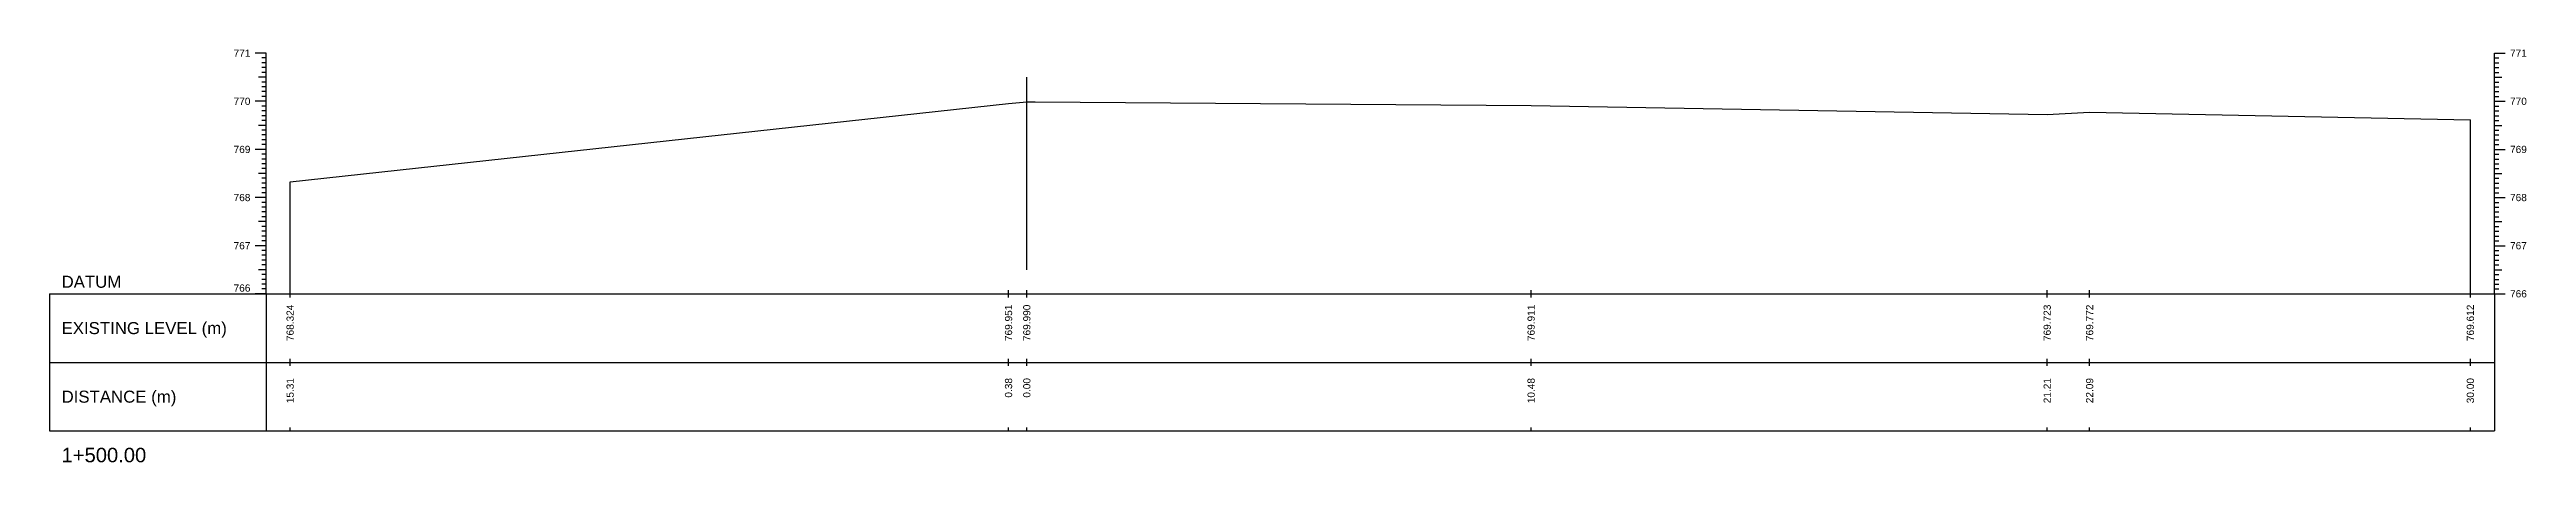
# Model space of a CAD drawing. Header units: millimetres. Extents: x 505 to 14020, y 627 to 6964.
# Drawn here: x 10169 to 10683, y 4798 to 4884 of the extents above; entities that cross this region are included whole.
import ezdxf
from ezdxf.enums import TextEntityAlignment as Align

# ---------------------------------------------------------------- set-up
doc = ezdxf.new("R2010")
doc.units = ezdxf.units.MM
for name, color, linetype in [('CL', 4, 'Continuous'), ('CS_Drawing', 7, 'Continuous'), ('GL', 3, 'Continuous')]:
    doc.layers.add(name, color=color, linetype=linetype)
doc.styles.get("Standard").update_dxf_attribs({"font": 'arial.ttf'})

msp = doc.modelspace()

# ---------------------------------------------------------------- texts
at = {"layer": 'CS_Drawing'}
for s, p in [('771', (10210.418, 4883.125)), ('770', (10210.418, 4873.125)), ('769', (10210.418, 4863.125)), ('768', (10210.418, 4853.125)), ('767', (10210.418, 4843.125))]:
    msp.add_text(s, height=1.5, dxfattribs=at).set_placement(p, align=Align.MIDDLE_RIGHT)
for s, height, p in [('771', 1.5, (10680.018, 4883.125)), ('770', 1.5, (10680.018, 4873.125)), ('769', 1.5, (10680.018, 4863.125)), ('768', 1.5, (10680.018, 4853.125)), ('767', 1.5, (10680.018, 4843.125)), ('DATUM', 2.5, (10171.168, 4835.625)), ('766', 1.5, (10680.018, 4833.125)), ('766', 1.5, (10680.018, 4833.125)), ('EXISTING LEVEL (m)', 2.5, (10171.168, 4826)), ('DISTANCE (m)', 2.5, (10171.168, 4811.75)), ('1+500.00', 3, (10171.168, 4799.625))]:
    msp.add_text(s, height=height, dxfattribs=at).set_placement(p, align=Align.MIDDLE_LEFT)
msp.add_text('766', height=1.5, dxfattribs=at).set_placement((10210.418, 4833.575), align=Align.RIGHT)
for s, p in [('768.324', (10218.668, 4830.875)), ('769.951', (10367.972, 4830.875)), ('769.990', (10371.764, 4830.875)), ('769.911', (10476.574, 4830.875)), ('769.723', (10583.826, 4830.875)), ('769.772', (10592.646, 4830.875)), ('769.612', (10671.768, 4830.875)), ('15.31', (10218.668, 4815.625)), ('0.38', (10367.972, 4815.625)), ('0.00', (10371.764, 4815.625)), ('10.48', (10476.574, 4815.625)), ('21.21', (10583.826, 4815.625)), ('22.09', (10592.646, 4815.625)), ('30.00', (10671.768, 4815.625))]:
    msp.add_text(s, height=1.5, rotation=90, dxfattribs=at).set_placement(p, align=Align.MIDDLE_RIGHT)

# ---------------------------------------------------------------- linework, layer by layer
at = {"layer": 'CL', "ltscale": 10}
msp.add_line((10371.768, 4838.125), (10371.768, 4878.125), dxfattribs=at)
at = {"layer": 'CS_Drawing'}
for p, q in [((10213.668, 4883.125), (10211.418, 4883.125)), ((10213.668, 4883.125), (10212.093, 4883.125)), ((10213.668, 4883.125), (10212.768, 4883.125)), ((10213.668, 4882.125), (10212.768, 4882.125)), ((10213.668, 4881.125), (10212.768, 4881.125)), ((10213.668, 4880.125), (10212.768, 4880.125)), ((10213.668, 4833.125), (10213.668, 4883.125)), ((10676.768, 4883.125), (10679.018, 4883.125)), ((10676.768, 4883.125), (10678.343, 4883.125)), ((10676.768, 4883.125), (10677.668, 4883.125)), ((10676.768, 4833.125), (10676.768, 4883.125)), ((10676.768, 4882.125), (10677.668, 4882.125)), ((10676.768, 4881.125), (10677.668, 4881.125)), ((10676.768, 4880.125), (10677.668, 4880.125)), ((10213.668, 4878.125), (10212.093, 4878.125)), ((10213.668, 4879.125), (10212.768, 4879.125)), ((10213.668, 4878.125), (10212.768, 4878.125)), ((10213.668, 4877.125), (10212.768, 4877.125)), ((10213.668, 4876.125), (10212.768, 4876.125)), ((10213.668, 4875.125), (10212.768, 4875.125)), ((10676.768, 4879.125), (10677.668, 4879.125)), ((10676.768, 4878.125), (10678.343, 4878.125)), ((10676.768, 4878.125), (10677.668, 4878.125)), ((10676.768, 4877.125), (10677.668, 4877.125)), ((10676.768, 4876.125), (10677.668, 4876.125)), ((10676.768, 4875.125), (10677.668, 4875.125)), ((10213.668, 4873.125), (10211.418, 4873.125)), ((10213.668, 4873.125), (10212.093, 4873.125)), ((10213.668, 4874.125), (10212.768, 4874.125)), ((10213.668, 4873.125), (10212.768, 4873.125)), ((10213.668, 4872.125), (10212.768, 4872.125)), ((10213.668, 4871.125), (10212.768, 4871.125)), ((10213.668, 4870.125), (10212.768, 4870.125)), ((10676.768, 4874.125), (10677.668, 4874.125)), ((10676.768, 4873.125), (10679.018, 4873.125)), ((10676.768, 4873.125), (10678.343, 4873.125)), ((10676.768, 4873.125), (10677.668, 4873.125)), ((10676.768, 4872.125), (10677.668, 4872.125)), ((10676.768, 4871.125), (10677.668, 4871.125)), ((10676.768, 4870.125), (10677.668, 4870.125)), ((10213.668, 4868.125), (10212.093, 4868.125)), ((10213.668, 4869.125), (10212.768, 4869.125)), ((10213.668, 4868.125), (10212.768, 4868.125)), ((10213.668, 4867.125), (10212.768, 4867.125)), ((10213.668, 4866.125), (10212.768, 4866.125)), ((10213.668, 4865.125), (10212.768, 4865.125)), ((10671.768, 4833.125), (10671.768, 4869.245)), ((10676.768, 4869.125), (10677.668, 4869.125)), ((10676.768, 4868.125), (10678.343, 4868.125)), ((10676.768, 4868.125), (10677.668, 4868.125)), ((10676.768, 4867.125), (10677.668, 4867.125)), ((10676.768, 4866.125), (10677.668, 4866.125)), ((10676.768, 4865.125), (10677.668, 4865.125)), ((10213.668, 4863.125), (10211.418, 4863.125)), ((10213.668, 4863.125), (10212.093, 4863.125)), ((10213.668, 4864.125), (10212.768, 4864.125)), ((10213.668, 4863.125), (10212.768, 4863.125)), ((10213.668, 4862.125), (10212.768, 4862.125)), ((10213.668, 4861.125), (10212.768, 4861.125)), ((10213.668, 4860.125), (10212.768, 4860.125)), ((10676.768, 4864.125), (10677.668, 4864.125)), ((10676.768, 4863.125), (10679.018, 4863.125)), ((10676.768, 4863.125), (10678.343, 4863.125)), ((10676.768, 4863.125), (10677.668, 4863.125)), ((10676.768, 4862.125), (10677.668, 4862.125)), ((10676.768, 4861.125), (10677.668, 4861.125)), ((10676.768, 4860.125), (10677.668, 4860.125)), ((10213.668, 4858.125), (10212.093, 4858.125)), ((10213.668, 4859.125), (10212.768, 4859.125)), ((10213.668, 4858.125), (10212.768, 4858.125)), ((10213.668, 4857.125), (10212.768, 4857.125)), ((10213.668, 4856.125), (10212.768, 4856.125)), ((10213.668, 4855.125), (10212.768, 4855.125)), ((10218.668, 4833.125), (10218.668, 4856.365)), ((10676.768, 4859.125), (10677.668, 4859.125)), ((10676.768, 4858.125), (10678.343, 4858.125)), ((10676.768, 4858.125), (10677.668, 4858.125)), ((10676.768, 4857.125), (10677.668, 4857.125)), ((10676.768, 4856.125), (10677.668, 4856.125)), ((10676.768, 4855.125), (10677.668, 4855.125)), ((10213.668, 4853.125), (10211.418, 4853.125)), ((10213.668, 4853.125), (10212.093, 4853.125)), ((10213.668, 4854.125), (10212.768, 4854.125)), ((10213.668, 4853.125), (10212.768, 4853.125)), ((10213.668, 4852.125), (10212.768, 4852.125)), ((10213.668, 4851.125), (10212.768, 4851.125)), ((10213.668, 4850.125), (10212.768, 4850.125)), ((10213.668, 4849.125), (10212.768, 4849.125)), ((10676.768, 4854.125), (10677.668, 4854.125)), ((10676.768, 4853.125), (10679.018, 4853.125)), ((10676.768, 4853.125), (10678.343, 4853.125)), ((10676.768, 4853.125), (10677.668, 4853.125)), ((10676.768, 4852.125), (10677.668, 4852.125)), ((10676.768, 4851.125), (10677.668, 4851.125)), ((10676.768, 4850.125), (10677.668, 4850.125)), ((10676.768, 4849.125), (10677.668, 4849.125)), ((10213.668, 4848.125), (10212.093, 4848.125)), ((10213.668, 4848.125), (10212.768, 4848.125)), ((10213.668, 4847.125), (10212.768, 4847.125)), ((10213.668, 4846.125), (10212.768, 4846.125)), ((10213.668, 4845.125), (10212.768, 4845.125)), ((10213.668, 4844.125), (10212.768, 4844.125)), ((10676.768, 4848.125), (10678.343, 4848.125)), ((10676.768, 4848.125), (10677.668, 4848.125)), ((10676.768, 4847.125), (10677.668, 4847.125)), ((10676.768, 4846.125), (10677.668, 4846.125)), ((10676.768, 4845.125), (10677.668, 4845.125)), ((10676.768, 4844.125), (10677.668, 4844.125)), ((10213.668, 4843.125), (10211.418, 4843.125)), ((10213.668, 4843.125), (10212.093, 4843.125)), ((10213.668, 4843.125), (10212.768, 4843.125)), ((10213.668, 4842.125), (10212.768, 4842.125)), ((10213.668, 4841.125), (10212.768, 4841.125)), ((10213.668, 4840.125), (10212.768, 4840.125)), ((10213.668, 4839.125), (10212.768, 4839.125)), ((10676.768, 4843.125), (10679.018, 4843.125)), ((10676.768, 4843.125), (10678.343, 4843.125)), ((10676.768, 4843.125), (10677.668, 4843.125)), ((10676.768, 4842.125), (10677.668, 4842.125)), ((10676.768, 4841.125), (10677.668, 4841.125)), ((10676.768, 4840.125), (10677.668, 4840.125)), ((10676.768, 4839.125), (10677.668, 4839.125)), ((10213.668, 4838.125), (10212.093, 4838.125)), ((10213.668, 4838.125), (10212.768, 4838.125)), ((10213.668, 4837.125), (10212.768, 4837.125)), ((10213.668, 4836.125), (10212.768, 4836.125)), ((10213.668, 4835.125), (10212.768, 4835.125)), ((10213.668, 4834.125), (10212.768, 4834.125)), ((10218.668, 4832.375), (10218.668, 4833.875)), ((10367.972, 4832.375), (10367.972, 4833.875)), ((10371.764, 4832.375), (10371.764, 4833.875)), ((10476.574, 4832.375), (10476.574, 4833.875)), ((10583.826, 4832.375), (10583.826, 4833.875)), ((10592.646, 4832.375), (10592.646, 4833.875)), ((10671.768, 4832.375), (10671.768, 4833.875)), ((10676.768, 4838.125), (10678.343, 4838.125)), ((10676.768, 4838.125), (10677.668, 4838.125)), ((10676.768, 4837.125), (10677.668, 4837.125)), ((10676.768, 4836.125), (10677.668, 4836.125)), ((10676.768, 4835.125), (10677.668, 4835.125)), ((10676.768, 4834.125), (10677.668, 4834.125)), ((10168.668, 4833.125), (10213.668, 4833.125)), ((10168.668, 4833.125), (10168.668, 4804.625)), ((10213.668, 4833.125), (10211.418, 4833.125)), ((10213.668, 4833.125), (10212.093, 4833.125)), ((10213.668, 4833.125), (10212.768, 4833.125)), ((10213.668, 4833.125), (10676.768, 4833.125)), ((10213.668, 4833.125), (10213.668, 4804.625)), ((10676.768, 4833.125), (10679.018, 4833.125)), ((10676.768, 4833.125), (10678.343, 4833.125)), ((10676.768, 4833.125), (10677.668, 4833.125)), ((10676.768, 4833.125), (10676.768, 4804.625)), ((10168.668, 4818.875), (10213.668, 4818.875)), ((10213.668, 4818.875), (10676.768, 4818.875)), ((10213.668, 4818.875), (10676.768, 4818.875)), ((10218.668, 4818.125), (10218.668, 4819.625)), ((10367.972, 4818.125), (10367.972, 4819.625)), ((10371.764, 4818.125), (10371.764, 4819.625)), ((10476.574, 4818.125), (10476.574, 4819.625)), ((10583.826, 4818.125), (10583.826, 4819.625)), ((10592.646, 4818.125), (10592.646, 4819.625)), ((10671.768, 4818.125), (10671.768, 4819.625)), ((10168.668, 4804.625), (10213.668, 4804.625)), ((10213.668, 4804.625), (10676.768, 4804.625)), ((10218.668, 4804.625), (10218.668, 4805.375)), ((10367.972, 4804.625), (10367.972, 4805.375)), ((10371.764, 4804.625), (10371.764, 4805.375)), ((10476.574, 4804.625), (10476.574, 4805.375)), ((10583.826, 4804.625), (10583.826, 4805.375)), ((10592.646, 4804.625), (10592.646, 4805.375)), ((10671.768, 4804.625), (10671.768, 4805.375))]:
    msp.add_line(p, q, dxfattribs=at)
at = {"layer": 'GL'}
msp.add_lwpolyline([(10218.668, 4856.365), (10367.972, 4872.635), (10371.764, 4873.025), (10373.505, 4873.005), (10476.574, 4872.235), (10583.826, 4870.355), (10592.646, 4870.845), (10671.768, 4869.245)], dxfattribs=at)

msp.set_redraw_order([(e.dxf.handle, doc.entitydb.next_handle()) for e in msp.query("TEXT MTEXT ATTDEF DIMENSION ARC_DIMENSION")])  # texts and dimensions are drawn at this point

doc.saveas('drawing.dxf')
